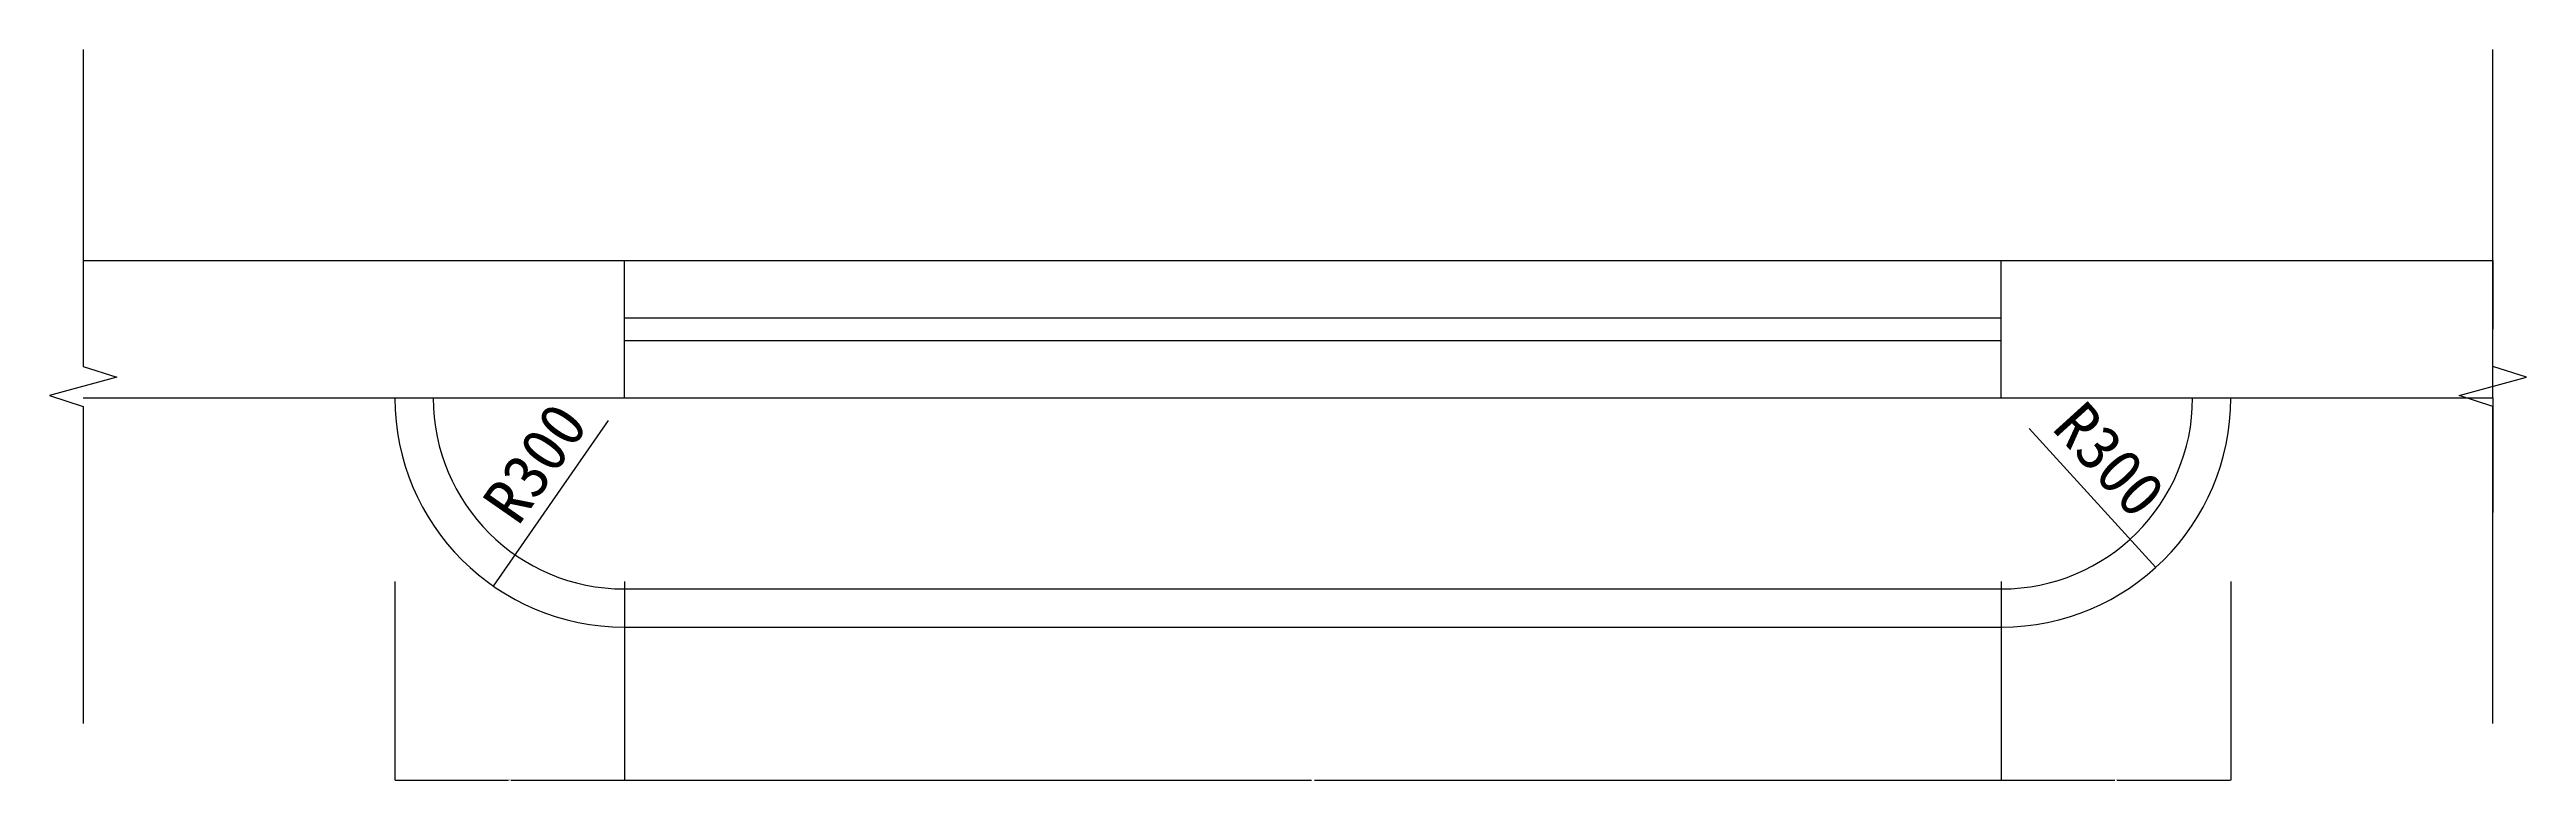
# Model space of a CAD drawing. Header units: metres. Extents: x 3468 to 10128, y -581 to 3010.
# Drawn here: x 3468 to 6706, y -581 to 376 of the extents above; entities that cross this region are included whole.
import ezdxf

# ---------------------------------------------------------------- set-up
doc = ezdxf.new("R2010")
doc.units = ezdxf.units.M
for name, color, linetype in [('BALCONY', 6, 'Continuous'), ('OTHER', 7, 'Continuous'), ('PUB_DIM', 3, 'Continuous')]:
    doc.layers.add(name, color=color, linetype=linetype)
doc.dimstyles.get("Standard").update_dxf_attribs({"dimtxt": 2.5, "dimasz": 2.5, "dimexe": 1.25, "dimexo": 0.625, "dimtad": 1, "dimcen": 2.5, "dimazin": 3, "dimtfac": 1, "dimtmove": 0, "dimatfit": 3})

# ---------------------------------------------------------------- blocks, each defined once
blk = doc.blocks.new('*D27')
for p, q in [((3920, -320), (3920, -580)), ((4220, -320), (4220, -580)), ((3920.25, -580), (4068.5, -580)), ((4071.5, -580), (4219.75, -580))]:
    blk.add_line(p, q)
at = {"layer": 'Defpoints'}
for p in [(3920, -320), (4220, -320), (3920, -580)]:
    blk.add_point(p, dxfattribs=at)
at = {"layer": 'PUB_DIM', "insert": (4070, -580), "char_height": 1, "attachment_point": 5}
blk.add_mtext('300', dxfattribs=at)
blk = doc.blocks.new('*D28')
for p, q in [((4220, -320), (4220, -580)), ((6020, -320), (6020, -580)), ((4220.25, -580), (5118, -580)), ((5122, -580), (6019.75, -580))]:
    blk.add_line(p, q)
at = {"layer": 'Defpoints'}
for p in [(4220, -320), (6020, -320), (4220, -580)]:
    blk.add_point(p, dxfattribs=at)
at = {"layer": 'PUB_DIM', "insert": (5120, -580), "char_height": 1, "attachment_point": 5}
blk.add_mtext('1800', dxfattribs=at)
blk = doc.blocks.new('*D29')
for p, q in [((6020, -320), (6020, -580)), ((6320, -320), (6320, -580)), ((6020.25, -580), (6168.5, -580)), ((6171.5, -580), (6319.75, -580))]:
    blk.add_line(p, q)
at = {"layer": 'Defpoints'}
for p in [(6020, -320), (6320, -320), (6020, -580)]:
    blk.add_point(p, dxfattribs=at)
at = {"layer": 'PUB_DIM', "insert": (6170, -580), "char_height": 1, "attachment_point": 5}
blk.add_mtext('300', dxfattribs=at)
blk = doc.blocks.new('*D30')
for p, q in [((6662.49, -80), (6662.49, -230)), ((6662.24, -230), (6661.99, -230)), ((6662.49, -380), (6662.49, -230)), ((6662.49, -230), (6662.49, -230)), ((6662.74, -230), (6662.99, -230))]:
    blk.add_line(p, q)
at = {"layer": 'Defpoints'}
for p in [(6662.49, -80), (6662.49, -230), (6662.49, -380)]:
    blk.add_point(p, dxfattribs=at)
at = {"layer": 'PUB_DIM', "insert": (6662.49, -228.875), "char_height": 1, "attachment_point": 5}
blk.add_mtext('0', dxfattribs=at)
blk = doc.blocks.new('*D31')
for p, q in [((6662.49, 100), (6662.49, 10)), ((6662.24, 10), (6661.99, 10)), ((6662.49, -80), (6662.49, 10)), ((6662.49, 10), (6662.49, 10)), ((6662.74, 10), (6662.99, 10))]:
    blk.add_line(p, q)
at = {"layer": 'Defpoints'}
for p in [(6662.49, 100), (6662.49, 10), (6662.49, -80)]:
    blk.add_point(p, dxfattribs=at)
at = {"layer": 'PUB_DIM', "insert": (6662.49, 11.125), "char_height": 1, "attachment_point": 5}
blk.add_mtext('0', dxfattribs=at)

msp = doc.modelspace()

# ---------------------------------------------------------------- linework, layer by layer
at = {"layer": 'BALCONY'}
for p, q in [((3512.49, 100), (6662.49, 100)), ((4220, -80), (4220, 100)), ((6020, -80), (6020, 100)), ((4220, 25), (6020, 25)), ((4220, -5), (6020, -5)), ((3512.49, -80), (6662.49, -80)), ((4220, -330), (6020, -330)), ((4220, -380), (6020, -380))]:
    msp.add_line(p, q, dxfattribs=at)
for centre, radius, start, end in [((4220, -80), 300, 180, 270), ((4220, -80), 250, 180, 270), ((6020, -80), 250, 270, 0), ((6020, -80), 300, 270, 0)]:
    msp.add_arc(centre, radius, start, end, dxfattribs=at)
at = {"layer": 'OTHER'}
for p, q in [((3512.49, 376), (3512.49, -39)), ((6662.49, -39), (6662.49, 376)), ((3556.49, -53), (3468.49, -77)), ((3512.49, -39), (3556.49, -53)), ((6618.49, -77), (6706.49, -53)), ((6706.49, -53), (6662.49, -39)), ((3468.49, -77), (3512.49, -91)), ((3512.49, -91), (3512.49, -506)), ((6662.49, -91), (6618.49, -77)), ((6662.49, -506), (6662.49, -91))]:
    msp.add_line(p, q, dxfattribs=at)
at = {"layer": 'PUB_DIM'}
for p, q in [((4048.68, -326.27), (4199.41, -109.59)), ((6221.8, -301.98), (6056.52, -120.17))]:
    msp.add_line(p, q, dxfattribs=at)

# ---------------------------------------------------------------- texts
for rotation, p in [(55.18, (4080.96, -248.98)), (312.27, (6084.58, -120.35))]:
    msp.add_text('R300', height=60, rotation=rotation, dxfattribs=at).set_placement(p)

# ---------------------------------------------------------------- dimensions: what is measured, and where the dimension line sits
for base, p1, p2, picture, middle in [((6662.49, 10), (6662.49, -80), (6662.49, 100), '*D31', (6662.49, 11.125)), ((6662.49, -230), (6662.49, -380), (6662.49, -80), '*D30', (6662.49, -228.875)), ((3920, -580), (3920, -320), (4220, -320), '*D27', (4070, -580)), ((4220, -580), (4220, -320), (6020, -320), '*D28', (5120, -580)), ((6020, -580), (6020, -320), (6320, -320), '*D29', (6170, -580))]:
    dim = msp.add_linear_dim(base=base, p1=p1, p2=p2, dimstyle='Standard', dxfattribs=at)
    dim.commit()
    dim.dimension.update_dxf_attribs({"geometry": picture, "text_midpoint": middle})

doc.saveas('drawing.dxf')
